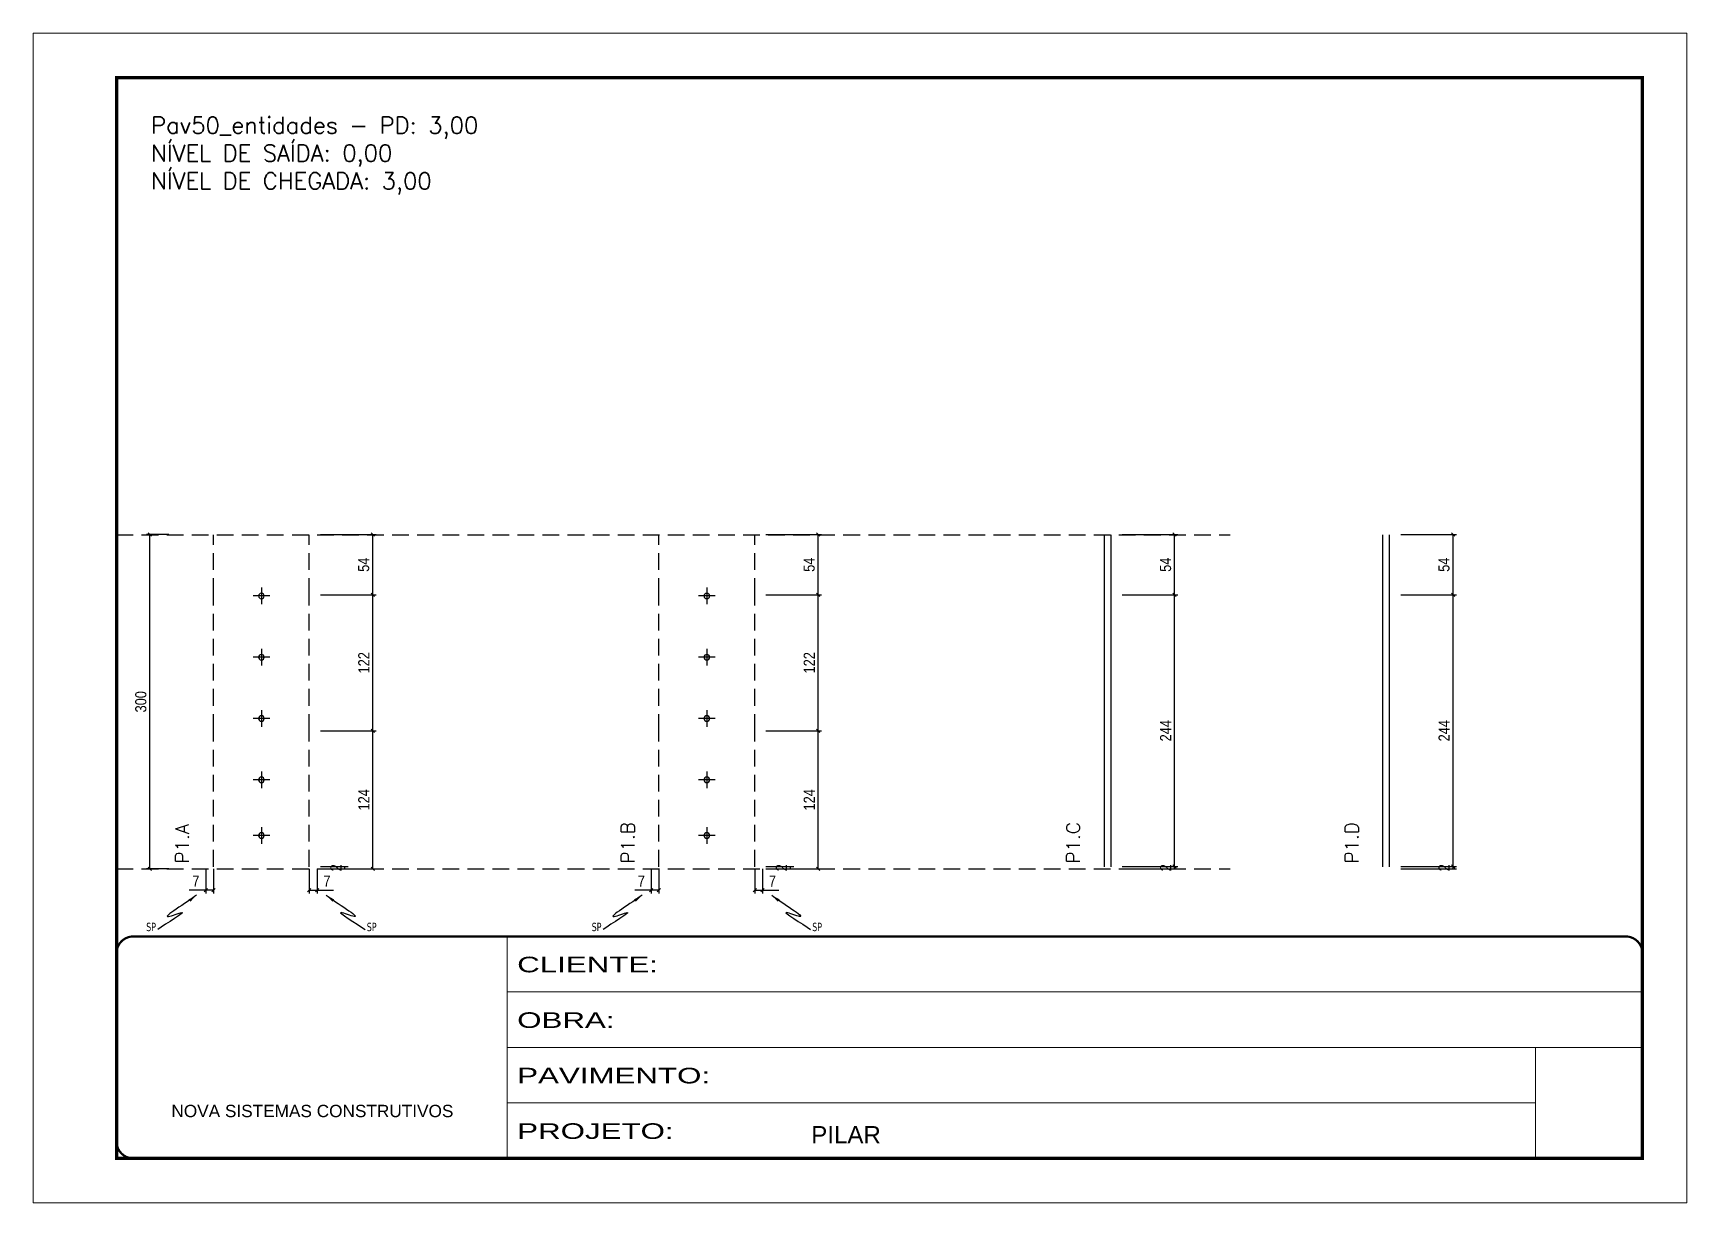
# Model space of a CAD drawing. Extents: x -40810 to 3973, y -2018 to 5892.
# Drawn here: x -7297 to -5812, y -901 to 149 of the extents above; entities that cross this region are included whole.
import ezdxf

# ---------------------------------------------------------------- set-up
doc = ezdxf.new("R2010")
doc.units = 0
doc.linetypes.add('CONTINUO', pattern=[0])
doc.linetypes.add('DASHED', pattern=[0.75, 0.5, -0.25])
doc.layers.get('0').update_dxf_attribs({"color": 1, "lineweight": 9})
for name, color, linetype in [('COTA', 241, 'Continuous'), ('Furação', 70, 'Continuous'), ('NOMENCLATURA', 7, 'Continuous'), ('Nível', 160, 'Continuous'), ('SARR_2.2x7', 40, 'Continuous'), ('texto', 7, 'Continuous')]:
    doc.layers.add(name, color=color, linetype=linetype)
doc.layers.add('Folhas', color=255, linetype='Continuous', lineweight=9)
doc.layers.add('SARRAFO DE PRESSAO', color=251, linetype='DASHED', lineweight=9)
doc.styles.add('ARIAL', font='arial.ttf', dxfattribs={"height": 12})
doc.styles.add('COTA TECNICA', font='techl___.ttf', dxfattribs={"height": 10})
doc.styles.add('Romans', font='romans.shx', dxfattribs={"height": 12})
doc.styles.get("Standard").update_dxf_attribs({"font": 'romans.shx', "width": 0.8, "height": 14})
doc.styles.add('Tecnologia', font='')
doc.styles.get('Tecnologia').set_extended_font_data('Forgotten Futurist')
doc.dimstyles.new('PAINEL-NOVA', dxfattribs={"dimtxt": 10, "dimasz": 3, "dimexe": 3, "dimexo": 3, "dimgap": 3, "dimtad": 1, "dimdec": 1, "dimzin": 12, "dimdsep": 46, "dimtxsty": 'COTA TECNICA', "dimblk1": 'OBLIQUE', "dimblk2": 'OBLIQUE', "dimsah": 1, "dimcen": 0.9, "dimclrd": 4, "dimclre": 4, "dimclrt": 240, "dimadec": 1, "dimazin": 3, "dimtfac": 1, "dimtdec": 1, "dimtix": 1, "dimtmove": 0, "dimatfit": 3, "dimfxl": 1, "dimtolj": 1, "dimtzin": 12, "dimarcsym": 0})
doc.dimstyles.get("Standard").update_dxf_attribs({"dimtxt": 0.18, "dimasz": 0.18, "dimexe": 0.18, "dimexo": 0.0625, "dimgap": 0.09, "dimtad": 0, "dimtih": 1, "dimtoh": 1, "dimdec": 4, "dimzin": 0, "dimdsep": 46, "dimtxsty": 'Standard', "dimcen": 0.09, "dimadec": 0, "dimazin": 0, "dimtfac": 1, "dimtdec": 4, "dimtofl": 0, "dimtmove": 0, "dimatfit": 3, "dimfxl": 1, "dimtolj": 1, "dimtzin": 0, "dimarcsym": 0})

msp = doc.modelspace()

# ---------------------------------------------------------------- texts
at = {"layer": 'NOMENCLATURA', "linetype": 'Continuous', "ltscale": 30, "style": 'Romans'}
for s, p in [('Pav50_entidades - PD: 3,00', (-7191.17, 58.45)), ('NÍVEL DE SAÍDA: 0,00', (-7191.17, 33.45)), ('NÍVEL DE CHEGADA: 3,00', (-7191.17, 8.45))]:
    msp.add_text(s, height=15, dxfattribs=at).set_placement(p)
for s, p in [('P1.A', (-7157.17, -596.55)), ('P1.B', (-6757.17, -596.55)), ('P1.C', (-6357.17, -596.55)), ('P1.D', (-6107.17, -596.55))]:
    msp.add_text(s, height=12, rotation=90, dxfattribs=at).set_placement(p)

# ---------------------------------------------------------------- blocks, each defined once
blk = doc.blocks.new('_Oblique')
at = {"color": 0, "linetype": 'ByBlock', "lineweight": -2}
blk.add_line((-0.5, -0.5), (0.5, 0.5), dxfattribs=at)
blk = doc.blocks.new('*D3515')
at = {"layer": 'COTA', "color": 4, "linetype": 'Continuous', "lineweight": -2, "ltscale": 30, "transparency": 16777216}
for p, q in [((-7175.2, -301.5), (-7195.2, -301.5)), ((-7192.2, -601.5), (-7192.2, -301.5)), ((-7175.2, -601.5), (-7195.2, -601.5))]:
    blk.add_line(p, q, dxfattribs=at)
at = {"layer": 'Defpoints', "color": 0, "linetype": 'Continuous', "ltscale": 30, "transparency": 16777216}
for p in [(-7192.2, -301.5), (-7172.2, -301.5), (-7172.2, -601.5)]:
    blk.add_point(p, dxfattribs=at)
at = {"layer": 'COTA', "color": 4, "linetype": 'Continuous', "lineweight": -2, "ltscale": 30, "transparency": 16777216, "xscale": 3, "yscale": 3, "zscale": 3}
for p, rotation in [((-7192.2, -301.5), 90), ((-7192.2, -601.5), 270)]:
    blk.add_blockref('_Oblique', p, dxfattribs=dict(at, rotation=rotation))
at = {"layer": 'COTA', "color": 240, "linetype": 'Continuous', "ltscale": 30, "transparency": 16777216, "insert": (-7200.4, -451.5), "char_height": 10, "attachment_point": 5, "rotation": 90, "style": 'COTA TECNICA'}
blk.add_mtext('\\A1;300', dxfattribs=at)
blk = doc.blocks.new('9999999999')
at = {"color": 30, "linetype": 'CONTINUO'}
for p, q in [((98564.6, 34230.2), (98564.6, 34429.4)), ((98564.6, 34379.6), (99584, 34379.6)), ((98564.6, 34329.8), (99488, 34329.8)), ((99584, 34329.8), (99488, 34329.8)), ((99488, 34329.8), (99488, 34230.2)), ((98564.6, 34280), (99488, 34280))]:
    blk.add_line(p, q, dxfattribs=at)
at = {"color": 30, "linetype": 'CONTINUO', "const_width": 2}
blk.add_lwpolyline([(99584, 34230.2), (99584, 34414.4, 0.414214), (99569, 34429.4), (98229, 34429.4, 0.414214), (98214, 34414.4), (98214, 34245.2, 0.414214), (98229, 34230.2), (99584, 34230.2)], format="xyb", dxfattribs=at)
at = {"layer": 'Folhas'}
blk.add_lwpolyline([(98139, 34190.2), (99624, 34190.2), (99624, 35240.2), (98139, 35240.2)], close=True, dxfattribs=at)
at = {"layer": 'Folhas', "color": 30, "const_width": 3}
blk.add_lwpolyline([(98214, 34230.2), (99584, 34230.2), (99584, 35200.2), (98214, 35200.2)], close=True, dxfattribs=at)
at = {"color": 7, "linetype": 'Continuous', "ltscale": 5, "style": 'ARIAL'}
for s, height, p in [('NOVA SISTEMAS CONSTRUTIVOS', 11.059, (98263.2, 34267.2)), ('PILAR', 15.48, (98837.7, 34243.7))]:
    blk.add_text(s, height=height, dxfattribs=at).set_placement(p)
at = {"layer": 'Folhas', "color": 7, "style": 'Tecnologia', "width": 1.5}
for s, p in [('CLIENTE:', (98573.7, 34397.2)), ('OBRA:', (98573.7, 34347.3)), ('PAVIMENTO:', (98573.7, 34297.5)), ('PROJETO:', (98573.7, 34247.7))]:
    blk.add_text(s, height=14, dxfattribs=at).set_placement(p)
blk = doc.blocks.new('MULDURA')
at = {"layer": 'SARRAFO DE PRESSAO', "color": 6, "linetype": 'ByBlock'}
blk.add_blockref('9999999999', (-98214, -34528), dxfattribs=at)
blk = doc.blocks.new('*D3516')
at = {"layer": 'COTA', "color": 4, "linetype": 'Continuous', "lineweight": -2, "ltscale": 30, "transparency": 16777216}
for p, q in [((-7039.2, -599.5), (-7014.2, -599.5)), ((-7039.2, -601.5), (-7014.2, -601.5)), ((-7017.2, -601.5), (-7017.2, -599.5))]:
    blk.add_line(p, q, dxfattribs=at)
at = {"layer": 'Defpoints', "color": 0, "linetype": 'Continuous', "ltscale": 30, "transparency": 16777216}
for p in [(-7042.2, -599.5), (-7042.2, -601.5), (-7017.2, -599.5)]:
    blk.add_point(p, dxfattribs=at)
at = {"layer": 'COTA', "color": 240, "linetype": 'Continuous', "ltscale": 30, "transparency": 16777216, "insert": (-7025.2, -600.5), "char_height": 10, "attachment_point": 5, "rotation": 90, "style": 'COTA TECNICA'}
blk.add_mtext('\\A1;2', dxfattribs=at)
blk = doc.blocks.new('*D3517')
at = {"layer": 'COTA', "color": 4, "linetype": 'Continuous', "lineweight": -2, "ltscale": 30, "transparency": 16777216}
for p, q in [((-7039.2, -355.5), (-6989.2, -355.5)), ((-6992.2, -477.5), (-6992.2, -355.5)), ((-7039.2, -477.5), (-6989.2, -477.5))]:
    blk.add_line(p, q, dxfattribs=at)
at = {"layer": 'Defpoints', "color": 0, "linetype": 'Continuous', "ltscale": 30, "transparency": 16777216}
for p in [(-7042.2, -355.5), (-6992.2, -355.5), (-7042.2, -477.5)]:
    blk.add_point(p, dxfattribs=at)
at = {"layer": 'COTA', "color": 4, "linetype": 'Continuous', "lineweight": -2, "ltscale": 30, "transparency": 16777216, "xscale": 3, "yscale": 3, "zscale": 3}
for p, rotation in [((-6992.2, -355.5), 90), ((-6992.2, -477.5), 270)]:
    blk.add_blockref('_Oblique', p, dxfattribs=dict(at, rotation=rotation))
at = {"layer": 'COTA', "color": 240, "linetype": 'Continuous', "ltscale": 30, "transparency": 16777216, "insert": (-7000.2, -416.5), "char_height": 10, "attachment_point": 5, "rotation": 90, "style": 'COTA TECNICA'}
blk.add_mtext('\\A1;122', dxfattribs=at)
blk = doc.blocks.new('*D3518')
at = {"layer": 'COTA', "color": 4, "linetype": 'Continuous', "lineweight": -2, "ltscale": 30, "transparency": 16777216}
for p, q in [((-7039.2, -301.5), (-6989.2, -301.5)), ((-6992.2, -355.5), (-6992.2, -301.5)), ((-7039.2, -355.5), (-6989.2, -355.5))]:
    blk.add_line(p, q, dxfattribs=at)
at = {"layer": 'Defpoints', "color": 0, "linetype": 'Continuous', "ltscale": 30, "transparency": 16777216}
for p in [(-7042.2, -301.5), (-6992.2, -301.5), (-7042.2, -355.5)]:
    blk.add_point(p, dxfattribs=at)
at = {"layer": 'COTA', "color": 4, "linetype": 'Continuous', "lineweight": -2, "ltscale": 30, "transparency": 16777216, "xscale": 3, "yscale": 3, "zscale": 3}
for p, rotation in [((-6992.2, -301.5), 90), ((-6992.2, -355.5), 270)]:
    blk.add_blockref('_Oblique', p, dxfattribs=dict(at, rotation=rotation))
at = {"layer": 'COTA', "color": 240, "linetype": 'Continuous', "ltscale": 30, "transparency": 16777216, "insert": (-7000.3, -328.5), "char_height": 10, "attachment_point": 5, "rotation": 90, "style": 'COTA TECNICA'}
blk.add_mtext('\\A1;54', dxfattribs=at)
blk = doc.blocks.new('*D3519')
at = {"layer": 'COTA', "color": 4, "linetype": 'Continuous', "lineweight": -2, "ltscale": 30, "transparency": 16777216}
for p, q in [((-7039.2, -477.5), (-6989.2, -477.5)), ((-6992.2, -601.5), (-6992.2, -477.5)), ((-7039.2, -601.5), (-6989.2, -601.5))]:
    blk.add_line(p, q, dxfattribs=at)
at = {"layer": 'Defpoints', "color": 0, "linetype": 'Continuous', "ltscale": 30, "transparency": 16777216}
for p in [(-7042.2, -477.5), (-6992.2, -477.5), (-7042.2, -601.5)]:
    blk.add_point(p, dxfattribs=at)
at = {"layer": 'COTA', "color": 4, "linetype": 'Continuous', "lineweight": -2, "ltscale": 30, "transparency": 16777216, "xscale": 3, "yscale": 3, "zscale": 3}
for p, rotation in [((-6992.2, -477.5), 90), ((-6992.2, -601.5), 270)]:
    blk.add_blockref('_Oblique', p, dxfattribs=dict(at, rotation=rotation))
at = {"layer": 'COTA', "color": 240, "linetype": 'Continuous', "ltscale": 30, "transparency": 16777216, "insert": (-7000.2, -539.5), "char_height": 10, "attachment_point": 5, "rotation": 90, "style": 'COTA TECNICA'}
blk.add_mtext('\\A1;124', dxfattribs=at)
blk = doc.blocks.new('*D2837')
at = {"layer": 'COTA', "color": 4, "linetype": 'ByBlock', "lineweight": -2, "transparency": 16777216}
for p, q in [((4967.6, 7361.8), (4967.6, 7339.8)), ((4974.6, 7361.8), (4974.6, 7339.8)), ((4967.6, 7342.8), (4952.9, 7342.8)), ((4974.6, 7342.8), (4967.6, 7342.8))]:
    blk.add_line(p, q, dxfattribs=at)
at = {"layer": 'Defpoints', "color": 0, "linetype": 'ByBlock', "transparency": 16777216}
for p in [(4967.6, 7364.8), (4974.6, 7364.8), (4967.6, 7342.8)]:
    blk.add_point(p, dxfattribs=at)
at = {"layer": 'COTA', "color": 4, "linetype": 'ByBlock', "lineweight": -2, "transparency": 16777216, "xscale": 3, "yscale": 3, "zscale": 3, "rotation": 180}
blk.add_blockref('_Oblique', (4967.6, 7342.8), dxfattribs=at)
at = {"layer": 'COTA', "color": 4, "linetype": 'ByBlock', "lineweight": -2, "transparency": 16777216, "xscale": 3, "yscale": 3, "zscale": 3}
blk.add_blockref('_Oblique', (4974.6, 7342.8), dxfattribs=at)
at = {"layer": 'COTA', "color": 240, "linetype": 'ByBlock', "transparency": 16777216, "insert": (4958.8, 7350.9), "char_height": 10, "attachment_point": 5, "style": 'COTA TECNICA'}
blk.add_mtext('\\A1;7', dxfattribs=at)
blk = doc.blocks.new('*D2839')
at = {"layer": 'COTA', "color": 4, "linetype": 'ByBlock', "lineweight": -2, "transparency": 16777216}
for p, q in [((131596, 29930.8), (131596, 29908.7)), ((131603, 29930.7), (131603, 29908.7)), ((131596, 29911.7), (131603, 29911.7)), ((131603, 29911.7), (131617.8, 29911.7))]:
    blk.add_line(p, q, dxfattribs=at)
at = {"layer": 'Defpoints', "color": 0, "linetype": 'ByBlock', "transparency": 16777216}
for p in [(131596, 29933.8), (131603, 29933.7), (131603, 29911.7)]:
    blk.add_point(p, dxfattribs=at)
at = {"layer": 'COTA', "color": 4, "linetype": 'ByBlock', "lineweight": -2, "transparency": 16777216, "xscale": 3, "yscale": 3, "zscale": 3, "rotation": 180}
blk.add_blockref('_Oblique', (131596, 29911.7), dxfattribs=at)
at = {"layer": 'COTA', "color": 4, "linetype": 'ByBlock', "lineweight": -2, "transparency": 16777216, "xscale": 3, "yscale": 3, "zscale": 3}
blk.add_blockref('_Oblique', (131603, 29911.7), dxfattribs=at)
at = {"layer": 'COTA', "color": 240, "linetype": 'ByBlock', "transparency": 16777216, "insert": (131611.9, 29919.7), "char_height": 10, "attachment_point": 5, "style": 'COTA TECNICA'}
blk.add_mtext('\\A1;7', dxfattribs=at)
blk = doc.blocks.new('Furação')
at = {"color": 2}
for p, q in [((3747.5, 717.9), (3747.5, 702.9)), ((3740, 710.4), (3755, 710.4))]:
    blk.add_line(p, q, dxfattribs=at)
blk.add_circle((3747.5, 710.4), 2.5, dxfattribs=at)
blk = doc.blocks.new('furacao')
at = {"layer": 'Furação', "xscale": -1}
blk.add_blockref('Furação', (3747.5, -710.4), dxfattribs=at)
blk = doc.blocks.new('*D3520')
at = {"layer": 'COTA', "color": 4, "linetype": 'Continuous', "lineweight": -2, "ltscale": 30, "transparency": 16777216}
for p, q in [((-6639.2, -599.5), (-6614.2, -599.5)), ((-6639.2, -601.5), (-6614.2, -601.5)), ((-6617.2, -601.5), (-6617.2, -599.5))]:
    blk.add_line(p, q, dxfattribs=at)
at = {"layer": 'Defpoints', "color": 0, "linetype": 'Continuous', "ltscale": 30, "transparency": 16777216}
for p in [(-6642.2, -599.5), (-6642.2, -601.5), (-6617.2, -599.5)]:
    blk.add_point(p, dxfattribs=at)
at = {"layer": 'COTA', "color": 240, "linetype": 'Continuous', "ltscale": 30, "transparency": 16777216, "insert": (-6625.2, -600.5), "char_height": 10, "attachment_point": 5, "rotation": 90, "style": 'COTA TECNICA'}
blk.add_mtext('\\A1;2', dxfattribs=at)
blk = doc.blocks.new('*D3521')
at = {"layer": 'COTA', "color": 4, "linetype": 'Continuous', "lineweight": -2, "ltscale": 30, "transparency": 16777216}
for p, q in [((-6639.2, -355.5), (-6589.2, -355.5)), ((-6592.2, -477.5), (-6592.2, -355.5)), ((-6639.2, -477.5), (-6589.2, -477.5))]:
    blk.add_line(p, q, dxfattribs=at)
at = {"layer": 'Defpoints', "color": 0, "linetype": 'Continuous', "ltscale": 30, "transparency": 16777216}
for p in [(-6642.2, -355.5), (-6592.2, -355.5), (-6642.2, -477.5)]:
    blk.add_point(p, dxfattribs=at)
at = {"layer": 'COTA', "color": 4, "linetype": 'Continuous', "lineweight": -2, "ltscale": 30, "transparency": 16777216, "xscale": 3, "yscale": 3, "zscale": 3}
for p, rotation in [((-6592.2, -355.5), 90), ((-6592.2, -477.5), 270)]:
    blk.add_blockref('_Oblique', p, dxfattribs=dict(at, rotation=rotation))
at = {"layer": 'COTA', "color": 240, "linetype": 'Continuous', "ltscale": 30, "transparency": 16777216, "insert": (-6600.2, -416.5), "char_height": 10, "attachment_point": 5, "rotation": 90, "style": 'COTA TECNICA'}
blk.add_mtext('\\A1;122', dxfattribs=at)
blk = doc.blocks.new('*D3522')
at = {"layer": 'COTA', "color": 4, "linetype": 'Continuous', "lineweight": -2, "ltscale": 30, "transparency": 16777216}
for p, q in [((-6639.2, -301.5), (-6589.2, -301.5)), ((-6592.2, -355.5), (-6592.2, -301.5)), ((-6639.2, -355.5), (-6589.2, -355.5))]:
    blk.add_line(p, q, dxfattribs=at)
at = {"layer": 'Defpoints', "color": 0, "linetype": 'Continuous', "ltscale": 30, "transparency": 16777216}
for p in [(-6642.2, -301.5), (-6592.2, -301.5), (-6642.2, -355.5)]:
    blk.add_point(p, dxfattribs=at)
at = {"layer": 'COTA', "color": 4, "linetype": 'Continuous', "lineweight": -2, "ltscale": 30, "transparency": 16777216, "xscale": 3, "yscale": 3, "zscale": 3}
for p, rotation in [((-6592.2, -301.5), 90), ((-6592.2, -355.5), 270)]:
    blk.add_blockref('_Oblique', p, dxfattribs=dict(at, rotation=rotation))
at = {"layer": 'COTA', "color": 240, "linetype": 'Continuous', "ltscale": 30, "transparency": 16777216, "insert": (-6600.3, -328.5), "char_height": 10, "attachment_point": 5, "rotation": 90, "style": 'COTA TECNICA'}
blk.add_mtext('\\A1;54', dxfattribs=at)
blk = doc.blocks.new('*D3523')
at = {"layer": 'COTA', "color": 4, "linetype": 'Continuous', "lineweight": -2, "ltscale": 30, "transparency": 16777216}
for p, q in [((-6639.2, -477.5), (-6589.2, -477.5)), ((-6592.2, -601.5), (-6592.2, -477.5)), ((-6639.2, -601.5), (-6589.2, -601.5))]:
    blk.add_line(p, q, dxfattribs=at)
at = {"layer": 'Defpoints', "color": 0, "linetype": 'Continuous', "ltscale": 30, "transparency": 16777216}
for p in [(-6642.2, -477.5), (-6592.2, -477.5), (-6642.2, -601.5)]:
    blk.add_point(p, dxfattribs=at)
at = {"layer": 'COTA', "color": 4, "linetype": 'Continuous', "lineweight": -2, "ltscale": 30, "transparency": 16777216, "xscale": 3, "yscale": 3, "zscale": 3}
for p, rotation in [((-6592.2, -477.5), 90), ((-6592.2, -601.5), 270)]:
    blk.add_blockref('_Oblique', p, dxfattribs=dict(at, rotation=rotation))
at = {"layer": 'COTA', "color": 240, "linetype": 'Continuous', "ltscale": 30, "transparency": 16777216, "insert": (-6600.2, -539.5), "char_height": 10, "attachment_point": 5, "rotation": 90, "style": 'COTA TECNICA'}
blk.add_mtext('\\A1;124', dxfattribs=at)
blk = doc.blocks.new('*D3524')
at = {"layer": 'COTA', "color": 4, "linetype": 'Continuous', "lineweight": -2, "ltscale": 30, "transparency": 16777216}
for p, q in [((-6319.2, -599.5), (-6269.2, -599.5)), ((-6319.2, -601.5), (-6269.2, -601.5)), ((-6272.2, -601.5), (-6272.2, -599.5))]:
    blk.add_line(p, q, dxfattribs=at)
at = {"layer": 'Defpoints', "color": 0, "linetype": 'Continuous', "ltscale": 30, "transparency": 16777216}
for p in [(-6322.2, -599.5), (-6322.2, -601.5), (-6272.2, -599.5)]:
    blk.add_point(p, dxfattribs=at)
at = {"layer": 'COTA', "color": 240, "linetype": 'Continuous', "ltscale": 30, "transparency": 16777216, "insert": (-6280.2, -600.5), "char_height": 10, "attachment_point": 5, "rotation": 90, "style": 'COTA TECNICA'}
blk.add_mtext('\\A1;2', dxfattribs=at)
blk = doc.blocks.new('*D3525')
at = {"layer": 'COTA', "color": 4, "linetype": 'Continuous', "lineweight": -2, "ltscale": 30, "transparency": 16777216}
for p, q in [((-6319.2, -355.5), (-6269.2, -355.5)), ((-6272.2, -599.5), (-6272.2, -355.5)), ((-6319.2, -599.5), (-6269.2, -599.5))]:
    blk.add_line(p, q, dxfattribs=at)
at = {"layer": 'Defpoints', "color": 0, "linetype": 'Continuous', "ltscale": 30, "transparency": 16777216}
for p in [(-6322.2, -355.5), (-6272.2, -355.5), (-6322.2, -599.5)]:
    blk.add_point(p, dxfattribs=at)
at = {"layer": 'COTA', "color": 4, "linetype": 'Continuous', "lineweight": -2, "ltscale": 30, "transparency": 16777216, "xscale": 3, "yscale": 3, "zscale": 3}
for p, rotation in [((-6272.2, -355.5), 90), ((-6272.2, -599.5), 270)]:
    blk.add_blockref('_Oblique', p, dxfattribs=dict(at, rotation=rotation))
at = {"layer": 'COTA', "color": 240, "linetype": 'Continuous', "ltscale": 30, "transparency": 16777216, "insert": (-6280.2, -477.5), "char_height": 10, "attachment_point": 5, "rotation": 90, "style": 'COTA TECNICA'}
blk.add_mtext('\\A1;244', dxfattribs=at)
blk = doc.blocks.new('*D3526')
at = {"layer": 'COTA', "color": 4, "linetype": 'Continuous', "lineweight": -2, "ltscale": 30, "transparency": 16777216}
for p, q in [((-6319.2, -301.5), (-6269.2, -301.5)), ((-6272.2, -355.5), (-6272.2, -301.5)), ((-6319.2, -355.5), (-6269.2, -355.5))]:
    blk.add_line(p, q, dxfattribs=at)
at = {"layer": 'Defpoints', "color": 0, "linetype": 'Continuous', "ltscale": 30, "transparency": 16777216}
for p in [(-6322.2, -301.5), (-6272.2, -301.5), (-6322.2, -355.5)]:
    blk.add_point(p, dxfattribs=at)
at = {"layer": 'COTA', "color": 4, "linetype": 'Continuous', "lineweight": -2, "ltscale": 30, "transparency": 16777216, "xscale": 3, "yscale": 3, "zscale": 3}
for p, rotation in [((-6272.2, -301.5), 90), ((-6272.2, -355.5), 270)]:
    blk.add_blockref('_Oblique', p, dxfattribs=dict(at, rotation=rotation))
at = {"layer": 'COTA', "color": 240, "linetype": 'Continuous', "ltscale": 30, "transparency": 16777216, "insert": (-6280.3, -328.5), "char_height": 10, "attachment_point": 5, "rotation": 90, "style": 'COTA TECNICA'}
blk.add_mtext('\\A1;54', dxfattribs=at)
blk = doc.blocks.new('*D3527')
at = {"layer": 'COTA', "color": 4, "linetype": 'Continuous', "lineweight": -2, "ltscale": 30, "transparency": 16777216}
for p, q in [((-6069.2, -599.5), (-6019.2, -599.5)), ((-6069.2, -601.5), (-6019.2, -601.5)), ((-6022.2, -601.5), (-6022.2, -599.5))]:
    blk.add_line(p, q, dxfattribs=at)
at = {"layer": 'Defpoints', "color": 0, "linetype": 'Continuous', "ltscale": 30, "transparency": 16777216}
for p in [(-6072.2, -599.5), (-6072.2, -601.5), (-6022.2, -599.5)]:
    blk.add_point(p, dxfattribs=at)
at = {"layer": 'COTA', "color": 240, "linetype": 'Continuous', "ltscale": 30, "transparency": 16777216, "insert": (-6030.2, -600.5), "char_height": 10, "attachment_point": 5, "rotation": 90, "style": 'COTA TECNICA'}
blk.add_mtext('\\A1;2', dxfattribs=at)
blk = doc.blocks.new('*D3528')
at = {"layer": 'COTA', "color": 4, "linetype": 'Continuous', "lineweight": -2, "ltscale": 30, "transparency": 16777216}
for p, q in [((-6069.2, -355.5), (-6019.2, -355.5)), ((-6022.2, -599.5), (-6022.2, -355.5)), ((-6069.2, -599.5), (-6019.2, -599.5))]:
    blk.add_line(p, q, dxfattribs=at)
at = {"layer": 'Defpoints', "color": 0, "linetype": 'Continuous', "ltscale": 30, "transparency": 16777216}
for p in [(-6072.2, -355.5), (-6022.2, -355.5), (-6072.2, -599.5)]:
    blk.add_point(p, dxfattribs=at)
at = {"layer": 'COTA', "color": 4, "linetype": 'Continuous', "lineweight": -2, "ltscale": 30, "transparency": 16777216, "xscale": 3, "yscale": 3, "zscale": 3}
for p, rotation in [((-6022.2, -355.5), 90), ((-6022.2, -599.5), 270)]:
    blk.add_blockref('_Oblique', p, dxfattribs=dict(at, rotation=rotation))
at = {"layer": 'COTA', "color": 240, "linetype": 'Continuous', "ltscale": 30, "transparency": 16777216, "insert": (-6030.2, -477.5), "char_height": 10, "attachment_point": 5, "rotation": 90, "style": 'COTA TECNICA'}
blk.add_mtext('\\A1;244', dxfattribs=at)
blk = doc.blocks.new('*D3529')
at = {"layer": 'COTA', "color": 4, "linetype": 'Continuous', "lineweight": -2, "ltscale": 30, "transparency": 16777216}
for p, q in [((-6069.2, -301.5), (-6019.2, -301.5)), ((-6022.2, -355.5), (-6022.2, -301.5)), ((-6069.2, -355.5), (-6019.2, -355.5))]:
    blk.add_line(p, q, dxfattribs=at)
at = {"layer": 'Defpoints', "color": 0, "linetype": 'Continuous', "ltscale": 30, "transparency": 16777216}
for p in [(-6072.2, -301.5), (-6022.2, -301.5), (-6072.2, -355.5)]:
    blk.add_point(p, dxfattribs=at)
at = {"layer": 'COTA', "color": 4, "linetype": 'Continuous', "lineweight": -2, "ltscale": 30, "transparency": 16777216, "xscale": 3, "yscale": 3, "zscale": 3}
for p, rotation in [((-6022.2, -301.5), 90), ((-6022.2, -355.5), 270)]:
    blk.add_blockref('_Oblique', p, dxfattribs=dict(at, rotation=rotation))
at = {"layer": 'COTA', "color": 240, "linetype": 'Continuous', "ltscale": 30, "transparency": 16777216, "insert": (-6030.3, -328.5), "char_height": 10, "attachment_point": 5, "rotation": 90, "style": 'COTA TECNICA'}
blk.add_mtext('\\A1;54', dxfattribs=at)
blk = doc.blocks.new('SLIPTEE')
at = {"layer": 'texto', "color": 0, "insert": (-49.02, -55.13), "char_height": 7.5, "attachment_point": 5}
blk.add_mtext('\\fTahoma|b0|i0|c0|p34;\\C4;SP', dxfattribs=at)
at = {"layer": 'COTA', "linetype": 'ByBlock'}
dim = blk.add_linear_dim(base=(0, -22.02), p1=(7, 0), p2=(0, 0), dimstyle='PAINEL-NOVA', override={"dimarcsym": 1}, dxfattribs=at)
dim.commit()
dim.dimension.update_dxf_attribs({"geometry": '*D2837', "text_midpoint": (-8.87, -13.94), "insert": (-4967.62, -7364.82)})
at = {"layer": 'COTA', "path_type": 1}
blk.add_leader([(-8.21, -26.55), (-33.31, -45.71), (-21.61, -42.03), (-43.08, -57.3)], dimstyle='Standard', override={"dimasz": 8}, dxfattribs=at)
blk = doc.blocks.new('sliptD')
at = {"layer": 'texto', "color": 0, "insert": (49.02, -55.13), "char_height": 7.5, "attachment_point": 5}
blk.add_mtext('\\fTahoma|b0|i0|c0|p34;\\C4;SP', dxfattribs=at)
at = {"layer": 'COTA', "linetype": 'ByBlock'}
dim = blk.add_linear_dim(base=(0, -22.02), p1=(-7, 0.07), p2=(0, 0), dimstyle='PAINEL-NOVA', override={"dimarcsym": 1}, dxfattribs=at)
dim.commit()
dim.dimension.update_dxf_attribs({"geometry": '*D2839', "text_midpoint": (8.87, -13.94), "insert": (-131603.05, -29933.68)})
at = {"layer": 'COTA', "path_type": 1}
blk.add_leader([(8.21, -26.55), (33.31, -45.71), (21.61, -42.03), (43.08, -57.3)], dimstyle='Standard', override={"dimasz": 8}, dxfattribs=at)
blk = doc.blocks.new('SLIPTDD')
at = {"layer": 'COTA', "linetype": 'ByBlock'}
blk.add_blockref('sliptD', (0, 0), dxfattribs=at)

# ---------------------------------------------------------------- dimensions: what is measured, and where the dimension line sits
at = {"layer": 'COTA', "linetype": 'Continuous', "ltscale": 30}
for base, p1, p2, picture, middle in [((-7192.17, -301.55), (-7172.17, -601.55), (-7172.17, -301.55), '*D3515', (-7200.39, -451.55)), ((-6992.17, -301.55), (-7042.17, -355.55), (-7042.17, -301.55), '*D3518', (-7000.28, -328.55)), ((-6592.17, -301.55), (-6642.17, -355.55), (-6642.17, -301.55), '*D3522', (-6600.28, -328.55)), ((-6272.17, -301.55), (-6322.17, -355.55), (-6322.17, -301.55), '*D3526', (-6280.28, -328.55)), ((-6022.17, -301.55), (-6072.17, -355.55), (-6072.17, -301.55), '*D3529', (-6030.28, -328.55)), ((-6992.17, -355.55), (-7042.17, -477.55), (-7042.17, -355.55), '*D3517', (-7000.23, -416.55)), ((-6592.17, -355.55), (-6642.17, -477.55), (-6642.17, -355.55), '*D3521', (-6600.23, -416.55)), ((-6272.17, -355.55), (-6322.17, -599.55), (-6322.17, -355.55), '*D3525', (-6280.24, -477.55)), ((-6022.17, -355.55), (-6072.17, -599.55), (-6072.17, -355.55), '*D3528', (-6030.24, -477.55)), ((-6992.17, -477.55), (-7042.17, -601.55), (-7042.17, -477.55), '*D3519', (-7000.24, -539.55)), ((-6592.17, -477.55), (-6642.17, -601.55), (-6642.17, -477.55), '*D3523', (-6600.24, -539.55)), ((-7017.17, -599.55), (-7042.17, -601.55), (-7042.17, -599.55), '*D3516', (-7025.17, -600.55)), ((-6617.17, -599.55), (-6642.17, -601.55), (-6642.17, -599.55), '*D3520', (-6625.17, -600.55)), ((-6272.17, -599.55), (-6322.17, -601.55), (-6322.17, -599.55), '*D3524', (-6280.17, -600.55)), ((-6022.17, -599.55), (-6072.17, -601.55), (-6072.17, -599.55), '*D3527', (-6030.17, -600.55))]:
    dim = msp.add_linear_dim(base=base, p1=p1, p2=p2, angle=90, dimstyle='PAINEL-NOVA', dxfattribs=at)
    dim.commit()
    dim.dimension.update_dxf_attribs({"geometry": picture, "text_midpoint": middle})

# ---------------------------------------------------------------- linework, layer by layer
at = {"layer": 'Nível', "linetype": 'DASHED', "ltscale": 30}
for points in [[(-7222.17, -301.55), (-6222.17, -301.55)], [(-7222.17, -601.55), (-6222.17, -601.55)]]:
    msp.add_lwpolyline(points, dxfattribs=at)
at = {"layer": 'SARR_2.2x7', "linetype": 'DASHED', "ltscale": 30}
for points in [[(-7135.17, -355.55), (-7135.17, -301.55)], [(-7049.17, -355.55), (-7049.17, -301.55)], [(-6735.17, -355.55), (-6735.17, -301.55)], [(-6649.17, -355.55), (-6649.17, -301.55)], [(-7135.17, -477.55), (-7135.17, -355.55)], [(-7049.17, -477.55), (-7049.17, -355.55)], [(-6735.17, -477.55), (-6735.17, -355.55)], [(-6649.17, -477.55), (-6649.17, -355.55)], [(-7135.17, -599.55), (-7135.17, -477.55)], [(-7049.17, -599.55), (-7049.17, -477.55)], [(-6735.17, -599.55), (-6735.17, -477.55)], [(-6649.17, -599.55), (-6649.17, -477.55)]]:
    msp.add_lwpolyline(points, dxfattribs=at)
at = {"layer": 'SARR_2.2x7', "linetype": 'Continuous', "ltscale": 30}
for points in [[(-6335.17, -355.55), (-6335.17, -301.55)], [(-6329.17, -355.55), (-6329.17, -301.55)], [(-6085.17, -355.55), (-6085.17, -301.55)], [(-6079.17, -355.55), (-6079.17, -301.55)], [(-6335.17, -599.55), (-6335.17, -355.55)], [(-6329.17, -599.55), (-6329.17, -355.55)], [(-6085.17, -599.55), (-6085.17, -355.55)], [(-6079.17, -599.55), (-6079.17, -355.55)]]:
    msp.add_lwpolyline(points, dxfattribs=at)

# ---------------------------------------------------------------- block references
at = {"layer": 'COTA', "linetype": 'Continuous', "ltscale": 30}
for name, p in [('MULDURA', (-7222.17, -563.55)), ('furacao', (-7092.17, -356.55)), ('furacao', (-6692.17, -356.55)), ('furacao', (-7092.17, -411.55)), ('furacao', (-6692.17, -411.55)), ('furacao', (-7092.17, -466.55)), ('furacao', (-6692.17, -466.55)), ('furacao', (-7092.17, -521.55)), ('furacao', (-6692.17, -521.55)), ('furacao', (-7092.17, -571.55)), ('furacao', (-6692.17, -571.55)), ('SLIPTEE', (-7142.17, -598.55)), ('SLIPTDD', (-7042.17, -598.55)), ('SLIPTEE', (-6742.17, -598.55)), ('SLIPTDD', (-6642.17, -598.55))]:
    msp.add_blockref(name, p, dxfattribs=at)

msp.set_redraw_order([(e.dxf.handle, doc.entitydb.next_handle()) for e in msp.query("TEXT MTEXT ATTDEF DIMENSION ARC_DIMENSION")])  # texts and dimensions are drawn at this point

doc.saveas('drawing.dxf')
